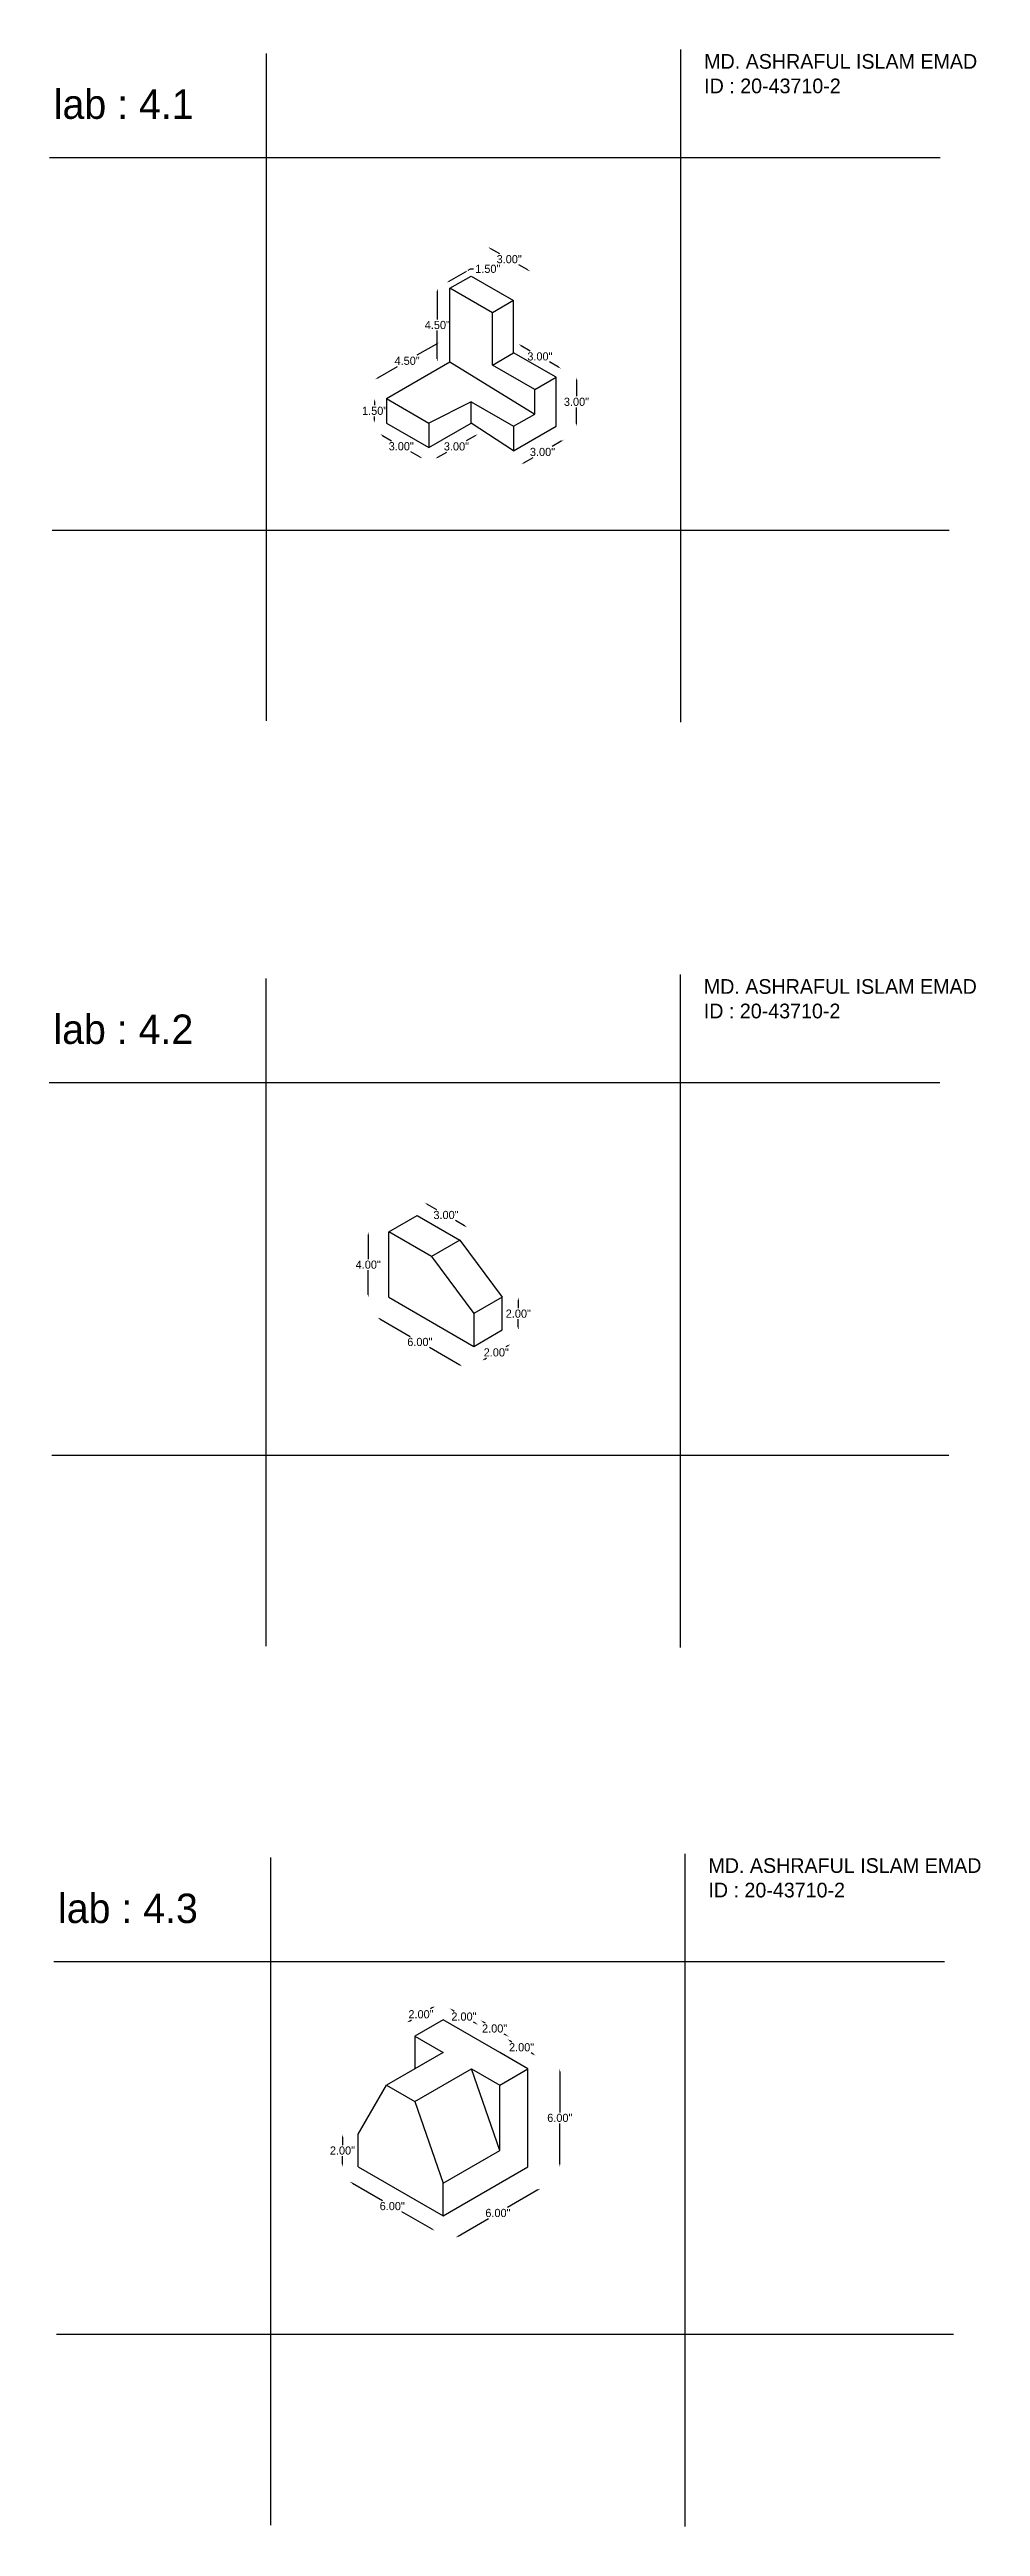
# Model space of a CAD drawing. Header units: inches. Extents: x 25 to 83, y -200 to 131.
# Drawn here: x 26.2 to 83.2, y -20.4 to 131.2 of the extents above; entities that cross this region are included whole.
import ezdxf

# ---------------------------------------------------------------- set-up
doc = ezdxf.new("R2010")
doc.units = ezdxf.units.IN
doc.header["$MEASUREMENT"] = 0
doc.dimstyles.get("Standard").update_dxf_attribs({"dimtxt": 0.5, "dimasz": 0.18, "dimexe": 0.18, "dimexo": 0.0625, "dimgap": 0.09, "dimtad": 0, "dimtih": 1, "dimtoh": 1, "dimzin": 0, "dimdsep": 46, "dimlunit": 3, "dimtxsty": 'Standard', "dimcen": 0.09, "dimse1": 1, "dimse2": 1, "dimadec": 0, "dimazin": 0, "dimtfac": 1, "dimtofl": 0, "dimtmove": 0, "dimatfit": 3, "dimfxl": 1, "dimtolj": 1, "dimtzin": 0, "dimarcsym": 0})

msp = doc.modelspace()

# ---------------------------------------------------------------- texts
at = {"attachment_point": 1}
for s, insert, char_height, width in [('MD. ASHRAFUL ISLAM EMAD\\PID : 20-43710-2', (66.241, 130.938), 0.9, 16.27463), ('lab : 4.1', (26.415, 128.771), 1.8, 12.75483), ('MD. ASHRAFUL ISLAM EMAD\\PID : 20-43710-2', (66.218, 74.318), 0.9, 16.27463), ('lab : 4.2', (26.392, 72.151), 1.8, 12.75483), ('MD. ASHRAFUL ISLAM EMAD\\PID : 20-43710-2', (66.5, 20.514), 0.9, 16.27463), ('lab : 4.3', (26.674, 18.347), 1.8, 12.75483)]:
    msp.add_mtext(s, dxfattribs=dict(at, insert=insert, char_height=char_height, width=width))

# ---------------------------------------------------------------- blocks, each defined once
blk = doc.blocks.new('*D16')
at = {"color": 0, "lineweight": -2}
for p, q in [((56.06, 0.21), (54.2, -0.86)), ((51.17, -2.61), (53.03, -1.54))]:
    blk.add_line(p, q, dxfattribs=at)
at = {"color": 0}
for points in [[(56.04, 0.23), (56.07, 0.18), (56.21, 0.3)], [(51.16, -2.59), (51.19, -2.64), (51.02, -2.7)]]:
    blk.add_solid(points, dxfattribs=at)
at = {"layer": 'Defpoints', "color": 0}
for p in [(55.45, 1.62), (56.21, 0.3), (50.25, -1.38)]:
    blk.add_point(p, dxfattribs=at)
at = {"color": 0, "insert": (53.61, -1.2), "char_height": 0.5, "attachment_point": 5}
blk.add_mtext('\\A1;6.00"', dxfattribs=at)
blk = doc.blocks.new('*D17')
at = {"color": 0, "lineweight": -2}
for p, q in [((44.7, 0.63), (46.55, -0.44)), ((49.58, -2.19), (47.73, -1.12))]:
    blk.add_line(p, q, dxfattribs=at)
at = {"color": 0}
for points in [[(44.71, 0.66), (44.68, 0.6), (44.54, 0.72)], [(49.6, -2.16), (49.57, -2.22), (49.74, -2.28)]]:
    blk.add_solid(points, dxfattribs=at)
at = {"layer": 'Defpoints', "color": 0}
for p in [(45.06, 1.62), (50.25, -1.38), (49.74, -2.28)]:
    blk.add_point(p, dxfattribs=at)
at = {"color": 0, "insert": (47.14, -0.78), "char_height": 0.5, "attachment_point": 5}
blk.add_mtext('\\A1;6.00"', dxfattribs=at)
blk = doc.blocks.new('*D18')
at = {"color": 0, "lineweight": -2}
for p, q in [((44.09, 3.44), (44.09, 2.96)), ((44.09, 1.8), (44.09, 2.28))]:
    blk.add_line(p, q, dxfattribs=at)
at = {"color": 0}
for points in [[(44.06, 3.44), (44.12, 3.44), (44.09, 3.62)], [(44.06, 1.8), (44.12, 1.8), (44.09, 1.62)]]:
    blk.add_solid(points, dxfattribs=at)
at = {"layer": 'Defpoints', "color": 0}
for p in [(44.09, 3.62), (45.06, 3.62), (45.06, 1.62)]:
    blk.add_point(p, dxfattribs=at)
at = {"color": 0, "insert": (44.09, 2.62), "char_height": 0.5, "attachment_point": 5}
blk.add_mtext('\\A1;2.00"', dxfattribs=at)
blk = doc.blocks.new('*D19')
at = {"color": 0, "lineweight": -2}
for p, q in [((57.4, 7.44), (57.4, 4.96)), ((57.4, 1.8), (57.4, 4.28))]:
    blk.add_line(p, q, dxfattribs=at)
at = {"color": 0}
for points in [[(57.37, 7.44), (57.43, 7.44), (57.4, 7.62)], [(57.37, 1.8), (57.43, 1.8), (57.4, 1.62)]]:
    blk.add_solid(points, dxfattribs=at)
at = {"layer": 'Defpoints', "color": 0}
for p in [(55.45, 7.62), (55.45, 1.62), (57.4, 1.62)]:
    blk.add_point(p, dxfattribs=at)
at = {"color": 0, "insert": (57.4, 4.62), "char_height": 0.5, "attachment_point": 5}
blk.add_mtext('\\A1;6.00"', dxfattribs=at)
blk = doc.blocks.new('*D20')
at = {"color": 0, "lineweight": -2}
for p, q in [((54.35, 9.35), (54.47, 9.28)), ((55.77, 8.53), (55.65, 8.6))]:
    blk.add_line(p, q, dxfattribs=at)
at = {"color": 0}
for points in [[(54.36, 9.37), (54.33, 9.32), (54.19, 9.44)], [(55.78, 8.55), (55.75, 8.5), (55.92, 8.44)]]:
    blk.add_solid(points, dxfattribs=at)
at = {"layer": 'Defpoints', "color": 0}
for p in [(54.19, 9.44), (53.72, 8.62), (55.45, 7.62)]:
    blk.add_point(p, dxfattribs=at)
at = {"color": 0, "insert": (55.06, 8.94), "char_height": 0.5, "attachment_point": 5}
blk.add_mtext('\\A1;2.00"', dxfattribs=at)
blk = doc.blocks.new('*D21')
at = {"color": 0, "lineweight": -2}
for p, q in [((52.7, 10.5), (52.82, 10.43)), ((54.12, 9.68), (54, 9.75))]:
    blk.add_line(p, q, dxfattribs=at)
at = {"color": 0}
for points in [[(52.72, 10.52), (52.69, 10.47), (52.55, 10.59)], [(54.14, 9.7), (54.11, 9.65), (54.28, 9.59)]]:
    blk.add_solid(points, dxfattribs=at)
at = {"layer": 'Defpoints', "color": 0}
for p in [(51.99, 9.62), (52.55, 10.59), (53.72, 8.62)]:
    blk.add_point(p, dxfattribs=at)
at = {"color": 0, "insert": (53.41, 10.09), "char_height": 0.5, "attachment_point": 5}
blk.add_mtext('\\A1;2.00"', dxfattribs=at)
blk = doc.blocks.new('*D22')
at = {"color": 0, "lineweight": -2}
for p, q in [((50.82, 11.23), (50.94, 11.16)), ((52.24, 10.41), (52.11, 10.48))]:
    blk.add_line(p, q, dxfattribs=at)
at = {"color": 0}
for points in [[(50.83, 11.26), (50.8, 11.2), (50.66, 11.32)], [(52.25, 10.44), (52.22, 10.38), (52.39, 10.32)]]:
    blk.add_solid(points, dxfattribs=at)
at = {"layer": 'Defpoints', "color": 0}
for p in [(50.25, 10.62), (50.66, 11.32), (51.99, 9.62)]:
    blk.add_point(p, dxfattribs=at)
at = {"color": 0, "insert": (51.53, 10.82), "char_height": 0.5, "attachment_point": 5}
blk.add_mtext('\\A1;2.00"', dxfattribs=at)
blk = doc.blocks.new('*D23')
at = {"color": 0, "lineweight": -2}
for p, q in [((48.19, 10.55), (48.31, 10.62)), ((49.61, 11.37), (49.49, 11.3))]:
    blk.add_line(p, q, dxfattribs=at)
at = {"color": 0}
for points in [[(49.6, 11.4), (49.63, 11.34), (49.77, 11.46)], [(48.18, 10.58), (48.21, 10.52), (48.04, 10.46)]]:
    blk.add_solid(points, dxfattribs=at)
at = {"layer": 'Defpoints', "color": 0}
for p in [(50.25, 10.62), (48.04, 10.46), (48.52, 9.62)]:
    blk.add_point(p, dxfattribs=at)
at = {"color": 0, "insert": (48.9, 10.96), "char_height": 0.5, "attachment_point": 5}
blk.add_mtext('\\A1;2.00"', dxfattribs=at)
blk = doc.blocks.new('*D1')
at = {"color": 0, "lineweight": -2}
for p, q in [((49.9, 116.42), (49.9, 114.69)), ((49.9, 112.28), (49.9, 114.01))]:
    blk.add_line(p, q, dxfattribs=at)
at = {"color": 0}
for points in [[(49.87, 116.42), (49.93, 116.42), (49.9, 116.6)], [(49.87, 112.28), (49.93, 112.28), (49.9, 112.1)]]:
    blk.add_solid(points, dxfattribs=at)
at = {"layer": 'Defpoints', "color": 0}
for p in [(49.9, 116.6), (50.68, 116.6), (50.68, 112.1)]:
    blk.add_point(p, dxfattribs=at)
at = {"color": 0, "insert": (49.9, 114.35), "char_height": 0.5, "attachment_point": 5}
blk.add_mtext('\\A1;4.50"', dxfattribs=at)
blk = doc.blocks.new('*D2')
at = {"color": 0, "lineweight": -2}
for p, q in [((49.84, 113.19), (48.64, 112.5)), ((46.25, 111.12), (47.46, 111.82))]:
    blk.add_line(p, q, dxfattribs=at)
at = {"color": 0}
for points in [[(49.82, 113.22), (49.85, 113.16), (50, 113.28)], [(46.24, 111.15), (46.27, 111.09), (46.1, 111.03)]]:
    blk.add_solid(points, dxfattribs=at)
at = {"layer": 'Defpoints', "color": 0}
for p in [(50, 113.28), (50.68, 112.1), (46.78, 109.85)]:
    blk.add_point(p, dxfattribs=at)
at = {"color": 0, "insert": (48.05, 112.16), "char_height": 0.5, "attachment_point": 5}
blk.add_mtext('\\A1;4.50"', dxfattribs=at)
blk = doc.blocks.new('*D3')
at = {"color": 0, "lineweight": -2}
for p, q in [((50.63, 117.04), (51.62, 117.61)), ((51.78, 117.7), (51.93, 117.79)), ((51.93, 117.79), (52.11, 117.79))]:
    blk.add_line(p, q, dxfattribs=at)
at = {"color": 0}
for points in [[(50.62, 117.06), (50.65, 117.01), (50.48, 116.95)], [(51.61, 117.63), (51.64, 117.58), (51.78, 117.7)]]:
    blk.add_solid(points, dxfattribs=at)
at = {"layer": 'Defpoints', "color": 0}
for p in [(51.78, 117.7), (51.97, 117.35), (50.68, 116.6)]:
    blk.add_point(p, dxfattribs=at)
at = {"color": 0, "insert": (52.99, 117.79), "char_height": 0.5, "attachment_point": 5}
blk.add_mtext('\\A1;1.50"', dxfattribs=at)
blk = doc.blocks.new('*D4')
at = {"color": 0, "lineweight": -2}
for p, q in [((53.16, 119.04), (53.71, 118.72)), ((55.44, 117.72), (54.89, 118.04))]:
    blk.add_line(p, q, dxfattribs=at)
at = {"color": 0}
for points in [[(53.17, 119.06), (53.14, 119.01), (53, 119.13)], [(55.46, 117.74), (55.43, 117.69), (55.6, 117.63)]]:
    blk.add_solid(points, dxfattribs=at)
at = {"layer": 'Defpoints', "color": 0}
for p in [(51.97, 117.35), (55.6, 117.63), (54.57, 115.85)]:
    blk.add_point(p, dxfattribs=at)
at = {"color": 0, "insert": (54.3, 118.38), "char_height": 0.5, "attachment_point": 5}
blk.add_mtext('\\A1;3.00"', dxfattribs=at)
blk = doc.blocks.new('*D5')
at = {"color": 0, "lineweight": -2}
for p, q in [((55.04, 113.09), (55.59, 112.77)), ((57.32, 111.77), (56.77, 112.09))]:
    blk.add_line(p, q, dxfattribs=at)
at = {"color": 0}
for points in [[(55.05, 113.12), (55.02, 113.07), (54.88, 113.18)], [(57.34, 111.8), (57.31, 111.75), (57.48, 111.68)]]:
    blk.add_solid(points, dxfattribs=at)
at = {"layer": 'Defpoints', "color": 0}
for p in [(54.57, 112.65), (57.17, 111.15), (57.48, 111.68)]:
    blk.add_point(p, dxfattribs=at)
at = {"color": 0, "insert": (56.18, 112.43), "char_height": 0.5, "attachment_point": 5}
blk.add_mtext('\\A1;3.00"', dxfattribs=at)
blk = doc.blocks.new('*D6')
at = {"color": 0, "lineweight": -2}
for p, q in [((58.42, 110.97), (58.42, 109.99)), ((58.42, 108.33), (58.42, 109.31))]:
    blk.add_line(p, q, dxfattribs=at)
at = {"color": 0}
for points in [[(58.39, 110.97), (58.45, 110.97), (58.42, 111.15)], [(58.39, 108.33), (58.45, 108.33), (58.42, 108.15)]]:
    blk.add_solid(points, dxfattribs=at)
at = {"layer": 'Defpoints', "color": 0}
for p in [(57.17, 111.15), (57.17, 108.15), (58.42, 108.15)]:
    blk.add_point(p, dxfattribs=at)
at = {"color": 0, "insert": (58.42, 109.65), "char_height": 0.5, "attachment_point": 5}
blk.add_mtext('\\A1;3.00"', dxfattribs=at)
blk = doc.blocks.new('*D7')
at = {"color": 0, "lineweight": -2}
for p, q in [((55.2, 105.92), (55.76, 106.24)), ((57.49, 107.24), (56.93, 106.92))]:
    blk.add_line(p, q, dxfattribs=at)
at = {"color": 0}
for points in [[(57.47, 107.27), (57.5, 107.22), (57.64, 107.33)], [(55.19, 105.95), (55.22, 105.9), (55.04, 105.83)]]:
    blk.add_solid(points, dxfattribs=at)
at = {"layer": 'Defpoints', "color": 0}
for p in [(57.17, 108.15), (54.57, 106.65), (55.04, 105.83)]:
    blk.add_point(p, dxfattribs=at)
at = {"color": 0, "insert": (56.34, 106.58), "char_height": 0.5, "attachment_point": 5}
blk.add_mtext('\\A1;3.00"', dxfattribs=at)
blk = doc.blocks.new('*D8')
at = {"color": 0, "lineweight": -2}
for p, q in [((49.93, 106.26), (50.48, 106.58)), ((52.21, 107.58), (51.66, 107.26))]:
    blk.add_line(p, q, dxfattribs=at)
at = {"color": 0}
for points in [[(52.2, 107.6), (52.23, 107.55), (52.37, 107.67)], [(49.91, 106.28), (49.94, 106.23), (49.77, 106.17)]]:
    blk.add_solid(points, dxfattribs=at)
at = {"layer": 'Defpoints', "color": 0}
for p in [(51.97, 108.35), (49.38, 106.85), (49.77, 106.17)]:
    blk.add_point(p, dxfattribs=at)
at = {"color": 0, "insert": (51.07, 106.92), "char_height": 0.5, "attachment_point": 5}
blk.add_mtext('\\A1;3.00"', dxfattribs=at)
blk = doc.blocks.new('*D9')
at = {"color": 0, "lineweight": -2}
for p, q in [((46.55, 107.59), (47.1, 107.27)), ((48.84, 106.27), (48.28, 106.59))]:
    blk.add_line(p, q, dxfattribs=at)
at = {"color": 0}
for points in [[(46.56, 107.62), (46.53, 107.57), (46.39, 107.68)], [(48.85, 106.3), (48.82, 106.25), (48.99, 106.18)]]:
    blk.add_solid(points, dxfattribs=at)
at = {"layer": 'Defpoints', "color": 0}
for p in [(46.39, 107.68), (46.78, 108.35), (49.38, 106.85)]:
    blk.add_point(p, dxfattribs=at)
at = {"color": 0, "insert": (47.69, 106.93), "char_height": 0.5, "attachment_point": 5}
blk.add_mtext('\\A1;3.00"', dxfattribs=at)
blk = doc.blocks.new('*D10')
at = {"color": 0, "lineweight": -2}
for p, q in [((46.06, 109.67), (46.06, 109.44)), ((46.06, 108.53), (46.06, 108.76))]:
    blk.add_line(p, q, dxfattribs=at)
at = {"color": 0}
for points in [[(46.03, 109.67), (46.09, 109.67), (46.06, 109.85)], [(46.03, 108.53), (46.09, 108.53), (46.06, 108.35)]]:
    blk.add_solid(points, dxfattribs=at)
at = {"layer": 'Defpoints', "color": 0}
for p in [(46.78, 109.85), (46.06, 108.35), (46.78, 108.35)]:
    blk.add_point(p, dxfattribs=at)
at = {"color": 0, "insert": (46.06, 109.1), "char_height": 0.5, "attachment_point": 5}
blk.add_mtext('\\A1;1.50"', dxfattribs=at)
blk = doc.blocks.new('*D11')
at = {"color": 0, "lineweight": -2}
for p, q in [((45.67, 58.66), (45.67, 57.18)), ((45.67, 55.02), (45.67, 56.5))]:
    blk.add_line(p, q, dxfattribs=at)
at = {"color": 0}
for points in [[(45.64, 58.66), (45.7, 58.66), (45.67, 58.84)], [(45.64, 55.02), (45.7, 55.02), (45.67, 54.84)]]:
    blk.add_solid(points, dxfattribs=at)
at = {"layer": 'Defpoints', "color": 0}
for p in [(46.94, 58.84), (45.67, 54.84), (46.94, 54.84)]:
    blk.add_point(p, dxfattribs=at)
at = {"color": 0, "insert": (45.67, 56.84), "char_height": 0.5, "attachment_point": 5}
blk.add_mtext('\\A1;4.00"', dxfattribs=at)
blk = doc.blocks.new('*D12')
at = {"color": 0, "lineweight": -2}
for p, q in [((49.28, 60.54), (49.84, 60.22)), ((51.57, 59.22), (51.01, 59.54))]:
    blk.add_line(p, q, dxfattribs=at)
at = {"color": 0}
for points in [[(49.3, 60.57), (49.27, 60.51), (49.13, 60.63)], [(51.58, 59.25), (51.55, 59.19), (51.72, 59.13)]]:
    blk.add_solid(points, dxfattribs=at)
at = {"layer": 'Defpoints', "color": 0}
for p in [(48.67, 59.84), (51.72, 59.13), (51.27, 58.34)]:
    blk.add_point(p, dxfattribs=at)
at = {"color": 0, "insert": (50.43, 59.88), "char_height": 0.5, "attachment_point": 5}
blk.add_mtext('\\A1;3.00"', dxfattribs=at)
blk = doc.blocks.new('*D13')
at = {"color": 0, "lineweight": -2}
for p, q in [((46.39, 53.52), (48.24, 52.45)), ((51.27, 50.7), (49.42, 51.77))]:
    blk.add_line(p, q, dxfattribs=at)
at = {"color": 0}
for points in [[(46.4, 53.55), (46.37, 53.5), (46.23, 53.61)], [(51.29, 50.73), (51.26, 50.68), (51.43, 50.61)]]:
    blk.add_solid(points, dxfattribs=at)
at = {"layer": 'Defpoints', "color": 0}
for p in [(46.94, 54.84), (52.14, 51.84), (51.43, 50.61)]:
    blk.add_point(p, dxfattribs=at)
at = {"color": 0, "insert": (48.83, 52.11), "char_height": 0.5, "attachment_point": 5}
blk.add_mtext('\\A1;6.00"', dxfattribs=at)
blk = doc.blocks.new('*D14')
at = {"color": 0, "lineweight": -2}
for p, q in [((54.22, 51.88), (54.1, 51.81)), ((52.8, 51.06), (52.92, 51.13))]:
    blk.add_line(p, q, dxfattribs=at)
at = {"color": 0}
for points in [[(54.2, 51.91), (54.23, 51.85), (54.37, 51.97)], [(52.78, 51.09), (52.81, 51.03), (52.64, 50.97)]]:
    blk.add_solid(points, dxfattribs=at)
at = {"layer": 'Defpoints', "color": 0}
for p in [(52.14, 51.84), (53.87, 52.84), (54.37, 51.97)]:
    blk.add_point(p, dxfattribs=at)
at = {"color": 0, "insert": (53.51, 51.47), "char_height": 0.5, "attachment_point": 5}
blk.add_mtext('\\A1;2.00"', dxfattribs=at)
blk = doc.blocks.new('*D15')
at = {"color": 0, "lineweight": -2}
for p, q in [((54.86, 54.66), (54.86, 54.18)), ((54.86, 53.02), (54.86, 53.5))]:
    blk.add_line(p, q, dxfattribs=at)
at = {"color": 0}
for points in [[(54.83, 54.66), (54.89, 54.66), (54.86, 54.84)], [(54.83, 53.02), (54.89, 53.02), (54.86, 52.84)]]:
    blk.add_solid(points, dxfattribs=at)
at = {"layer": 'Defpoints', "color": 0}
for p in [(53.87, 54.84), (53.87, 52.84), (54.86, 52.84)]:
    blk.add_point(p, dxfattribs=at)
at = {"color": 0, "insert": (54.86, 53.84), "char_height": 0.5, "attachment_point": 5}
blk.add_mtext('\\A1;2.00"', dxfattribs=at)

# ---------------------------------------------------------------- dimensions: what is measured, and where the dimension line sits
for p1, p2, distance, picture, middle in [((51.975, 117.352), (54.573, 115.852), 2.05, '*D4', (54.299, 118.378)), ((50.676, 116.602), (51.975, 117.352), 0.397, '*D3', (52.994, 117.786)), ((46.779, 109.852), (50.676, 112.102), 1.36, '*D2', (48.047, 112.155)), ((54.573, 112.652), (57.171, 111.152), 0.614, '*D5', (56.179, 112.434)), ((49.377, 106.852), (46.779, 108.352), 0.771, '*D9', (47.692, 106.935)), ((51.975, 108.352), (49.377, 106.852), 0.79, '*D8', (51.071, 106.918)), ((57.171, 108.152), (54.573, 106.652), 0.944, '*D7', (56.344, 106.585)), ((48.673, 59.843), (51.271, 58.343), 0.908, '*D12', (50.426, 59.88)), ((46.941, 54.843), (52.137, 51.843), -1.421, '*D13', (48.828, 52.112)), ((53.869, 54.843), (53.869, 52.843), 0.992, '*D15', (54.861, 53.843)), ((52.137, 51.843), (53.869, 52.843), -1.009, '*D14', (53.508, 51.469)), ((50.255, 10.618), (48.522, 9.618), -0.972, '*D23', (48.902, 10.96)), ((51.987, 9.618), (50.255, 10.618), -0.81, '*D22', (51.526, 10.819)), ((53.719, 8.618), (51.987, 9.618), -1.119, '*D21', (53.412, 10.087)), ((55.451, 7.618), (53.719, 8.618), -0.946, '*D20', (55.058, 8.937)), ((45.058, 1.618), (50.255, -1.382), -1.036, '*D17', (47.138, -0.78)), ((50.255, -1.382), (55.451, 1.618), -1.524, '*D16', (53.615, -1.202))]:
    dim = msp.add_aligned_dim(p1=p1, p2=p2, distance=distance, dimstyle='Standard')
    dim.commit()
    dim.dimension.update_dxf_attribs({"geometry": picture, "text_midpoint": middle})
for base, p1, p2, picture, middle in [((49.904, 116.602), (50.676, 112.102), (50.676, 116.602), '*D1', (49.904, 114.352)), ((58.424, 108.152), (57.171, 111.152), (57.171, 108.152), '*D6', (58.424, 109.652)), ((46.057, 108.352), (46.779, 109.852), (46.779, 108.352), '*D10', (46.057, 109.102)), ((45.666, 54.843), (46.941, 58.843), (46.941, 54.843), '*D11', (45.666, 56.843)), ((57.402, 1.618), (55.451, 7.618), (55.451, 1.618), '*D19', (57.402, 4.618)), ((44.092, 3.618), (45.058, 1.618), (45.058, 3.618), '*D18', (44.092, 2.618))]:
    dim = msp.add_linear_dim(base=base, p1=p1, p2=p2, angle=90, dimstyle='Standard')
    dim.commit()
    dim.dimension.update_dxf_attribs({"geometry": picture, "text_midpoint": middle})

# ---------------------------------------------------------------- linework, layer by layer
for p, q in [((39.429, 130.975), (39.429, 90.117)), ((64.788, 131.213), (64.788, 90.038)), ((26.153, 124.615), (80.688, 124.615)), ((50.676, 116.602), (51.975, 117.352)), ((51.975, 117.352), (54.573, 115.852)), ((50.676, 112.102), (50.676, 116.602)), ((53.274, 115.102), (50.676, 116.602)), ((54.573, 115.852), (53.274, 115.102)), ((54.573, 112.652), (54.573, 115.852)), ((53.274, 111.902), (53.274, 115.102)), ((53.274, 111.902), (54.573, 112.652)), ((57.171, 111.152), (54.573, 112.652)), ((46.779, 109.852), (50.676, 112.102)), ((50.676, 112.102), (55.872, 108.902)), ((55.872, 110.402), (53.274, 111.902)), ((55.872, 110.402), (57.171, 111.152)), ((57.171, 108.152), (57.171, 111.152)), ((46.779, 109.852), (49.377, 108.352)), ((46.779, 109.852), (46.779, 108.352)), ((51.975, 109.652), (49.377, 108.352)), ((51.975, 108.352), (51.975, 109.652)), ((51.975, 109.652), (54.573, 108.152)), ((55.872, 108.902), (55.872, 110.402)), ((46.779, 108.352), (49.377, 106.852)), ((49.377, 108.352), (49.377, 106.852)), ((49.377, 106.852), (51.975, 108.352)), ((54.573, 106.652), (51.975, 108.352)), ((54.573, 108.152), (55.872, 108.902)), ((54.573, 108.152), (54.573, 106.652)), ((54.573, 106.652), (57.171, 108.152)), ((26.312, 101.802), (81.244, 101.802)), ((39.406, 74.354), (39.406, 33.497)), ((64.766, 74.593), (64.766, 33.418)), ((26.13, 67.995), (80.665, 67.995)), ((46.941, 58.843), (48.673, 59.843)), ((48.673, 59.843), (51.271, 58.343)), ((46.941, 54.843), (46.941, 58.843)), ((49.539, 57.343), (46.941, 58.843)), ((51.271, 58.343), (49.539, 57.343)), ((51.271, 58.343), (53.869, 54.843)), ((49.539, 57.343), (52.137, 53.843)), ((46.941, 54.843), (52.137, 51.843)), ((53.869, 54.843), (52.137, 53.843)), ((53.869, 52.843), (53.869, 54.843)), ((52.137, 53.843), (52.137, 51.843)), ((52.137, 51.843), (53.869, 52.843)), ((26.289, 45.182), (81.222, 45.182)), ((39.688, 20.55), (39.688, -20.307)), ((65.047, 20.789), (65.047, -20.386)), ((26.412, 14.191), (80.947, 14.191)), ((50.255, 10.618), (48.522, 9.618)), ((51.987, 9.618), (50.255, 10.618)), ((48.522, 9.618), (50.255, 8.618)), ((48.522, 9.618), (48.522, 7.618)), ((53.719, 8.618), (51.987, 9.618)), ((50.255, 8.618), (46.79, 6.618)), ((48.522, 5.618), (51.987, 7.618)), ((51.987, 7.618), (53.719, 6.618)), ((53.719, 2.618), (51.987, 7.618)), ((55.451, 7.618), (53.719, 8.618)), ((53.719, 6.618), (55.451, 7.618)), ((55.451, 1.618), (55.451, 7.618)), ((45.058, 3.618), (46.79, 6.618)), ((46.79, 6.618), (48.522, 5.618)), ((53.719, 2.618), (53.719, 6.618)), ((48.522, 5.618), (50.255, 0.618)), ((45.058, 1.618), (45.058, 3.618)), ((45.058, 1.618), (50.255, -1.382)), ((50.255, 0.618), (53.719, 2.618)), ((50.255, -1.382), (55.451, 1.618)), ((50.255, -1.382), (50.255, 0.618)), ((26.571, -8.622), (81.503, -8.622))]:
    msp.add_line(p, q)

msp.set_redraw_order([(e.dxf.handle, doc.entitydb.next_handle()) for e in msp.query("TEXT MTEXT ATTDEF DIMENSION ARC_DIMENSION")])  # texts and dimensions are drawn at this point

doc.saveas('drawing.dxf')
